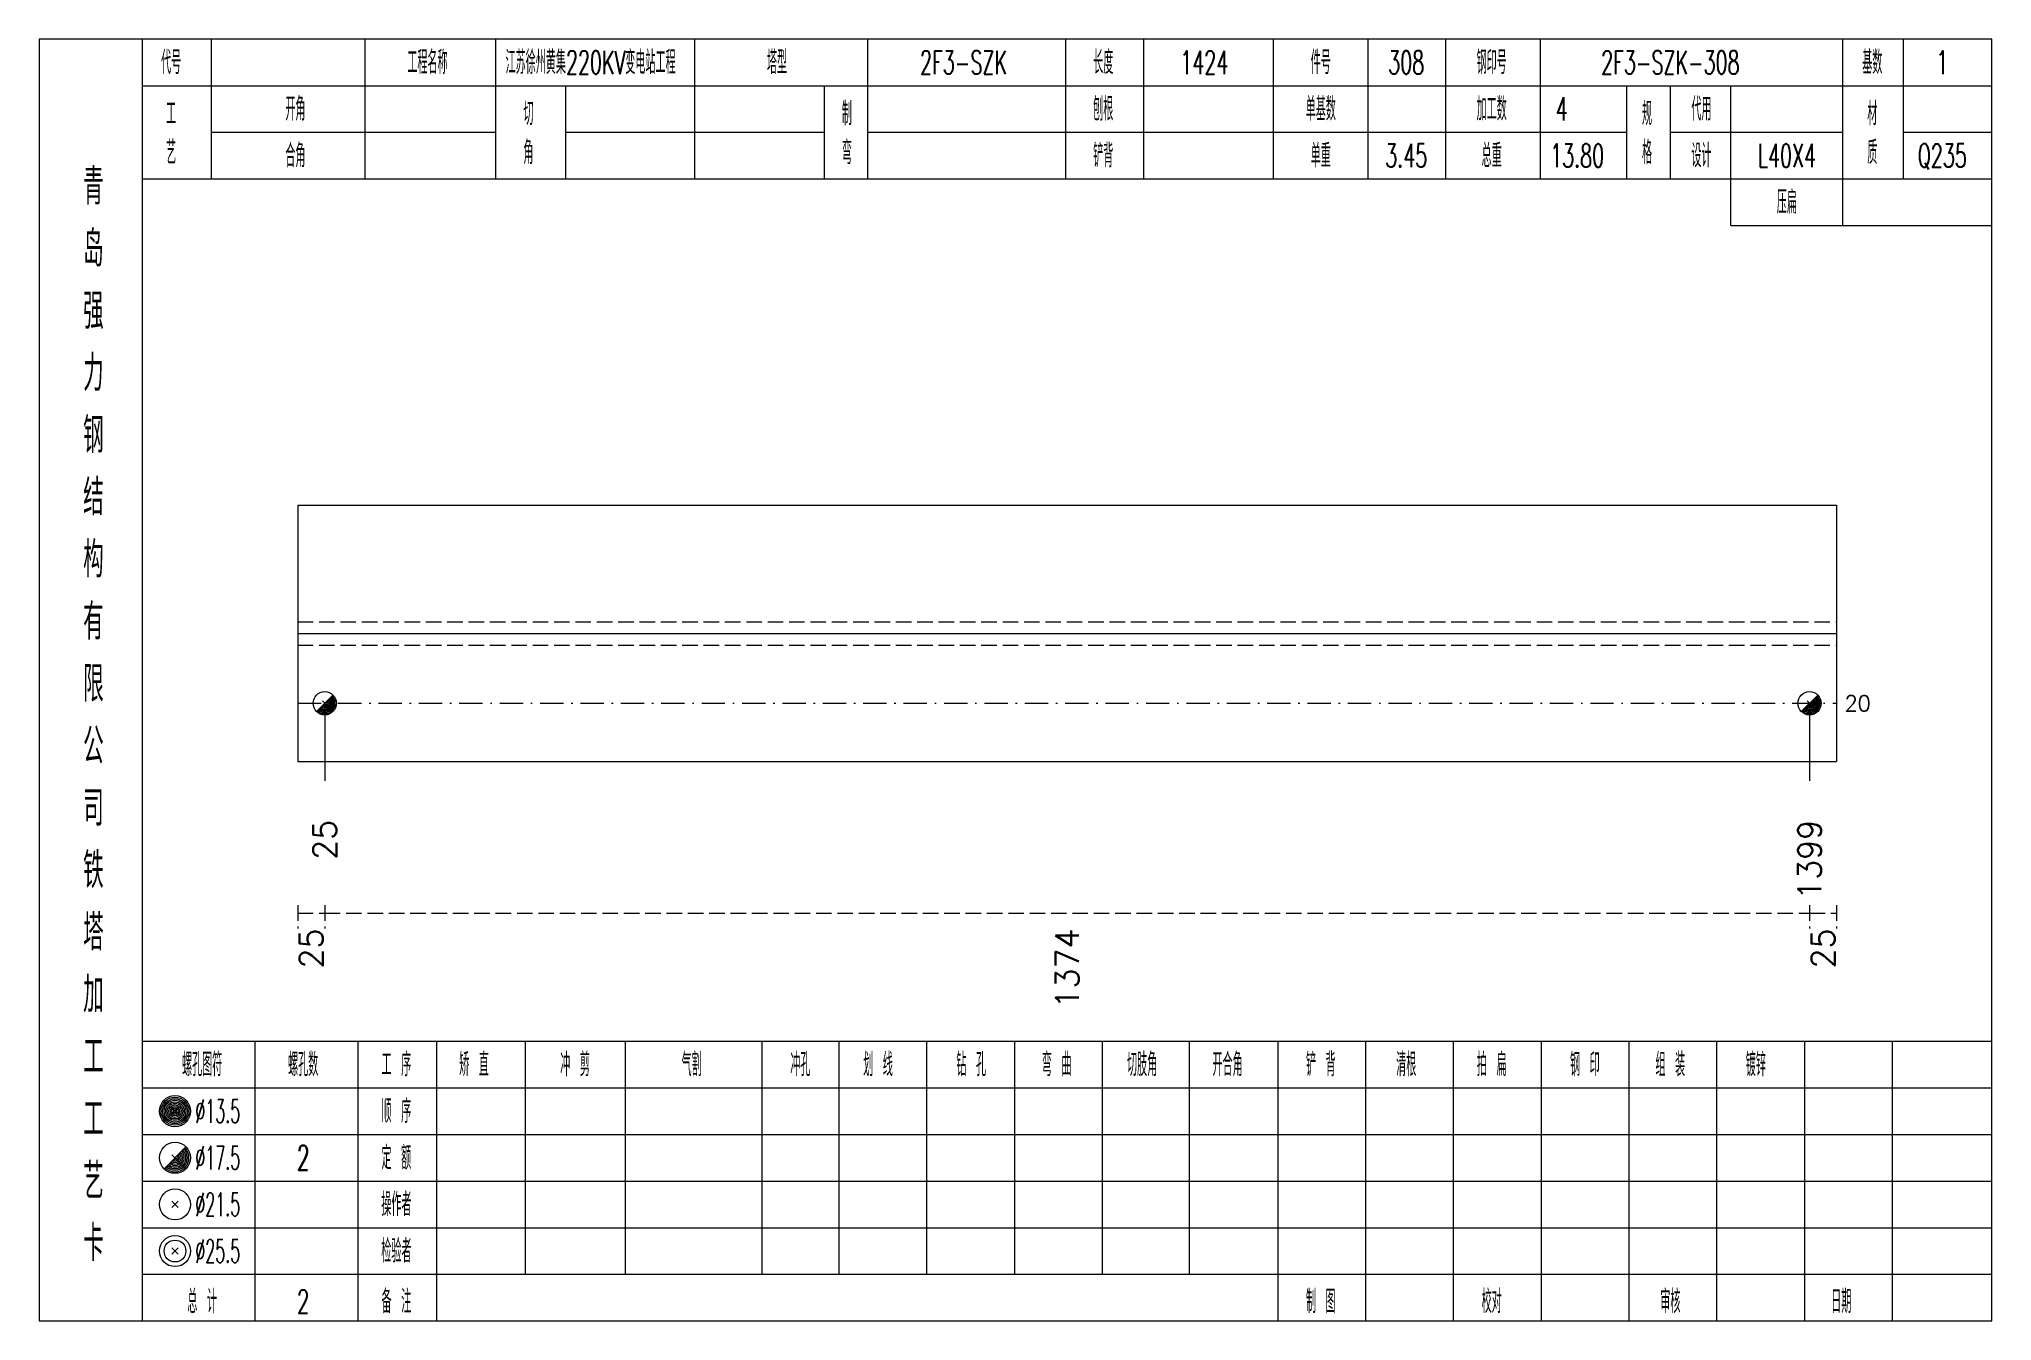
# Model space of a CAD drawing. Extents: x 0 to 4623, y -1159 to 4890.
# Drawn here: x 4359.6 to 4611, y 3375 to 3540 of the extents above; entities that cross this region are included whole.
import ezdxf
from ezdxf.enums import TextEntityAlignment as Align

# ---------------------------------------------------------------- set-up
doc = ezdxf.new("R2010")
doc.units = 0
doc.header["$MEASUREMENT"] = 0
doc.linetypes.add('一点画线', pattern=[5.2, 3, -1, 0.2, -1])
doc.linetypes.add('虚线', pattern=[2.75, 2, -0.75])
doc.layers.get('0').update_dxf_attribs({"linetype": 'CONTINUOUS', "lineweight": 25})
for name, color, linetype, lineweight in [('1', 7, 'CONTINUOUS', 25), ('4', 7, 'CONTINUOUS', 25), ('5', 7, 'CONTINUOUS', 25)]:
    doc.layers.add(name, color=color, linetype=linetype, lineweight=lineweight)
doc.styles.get("Standard").update_dxf_attribs({"font": 'simplex.shx', "width": 0.7, "height": 3, "bigfont": 'gbhzfs.shx'})

msp = doc.modelspace()

# ---------------------------------------------------------------- texts
at = {"color": 7, "linetype": 'Continuous', "lineweight": 13}
msp.add_text('20', height=2, dxfattribs=at).set_placement((4592, 3454.5), align=Align.MIDDLE_LEFT)
at = {"color": 8, "linetype": 'Continuous', "lineweight": 9}
for s, p in [('25', (4394.639, 3425.5)), ('1374', (4491.95, 3425.5)), ('25', (4589.261, 3425.5))]:
    msp.add_text(s, height=3, rotation=90, dxfattribs=at).set_placement(p, align=Align.MIDDLE_RIGHT)
at = {"layer": '1', "color": 7, "linetype": 'Continuous', "lineweight": 13}
for s, p in [('25', (4396.378, 3439.5)), ('1399', (4587.522, 3439.5))]:
    msp.add_text(s, height=3, rotation=90, dxfattribs=at).set_placement(p, align=Align.MIDDLE_RIGHT)
at = {"layer": '4', "color": 1, "linetype": 'Continuous', "lineweight": 13}
for s, height, width, p in [('代号', 3, 0.6, (4376.6, 3537)), ('工程名称', 3, 0.6, (4409.6, 3537)), ('江苏徐州黄集220KV变电站工程', 3, 0.6, (4430.6, 3537)), ('塔型', 3, 0.6, (4454.6, 3537)), ('2F3-SZK', 3, 0.6, (4478.6, 3537)), ('长度', 3, 0.6, (4496.6, 3537)), ('1424', 3, 0.6, (4509.6, 3537)), ('件号', 3, 0.6, (4524.6, 3537)), ('308', 3, 0.6, (4535.6, 3537)), ('钢印号', 3, 0.6, (4546.6, 3537)), ('2F3-SZK-308', 3, 0.6, (4569.6, 3537)), ('基数', 3, 0.6, (4595.6, 3537)), ('1', 3, 0.6, (4604.6, 3537)), ('开角', 3, 0.6, (4392.6, 3531)), ('制', 3, 0.6, (4463.6, 3530.4)), ('刨根', 3, 0.6, (4496.6, 3531)), ('单基数', 3, 0.6, (4524.6, 3531)), ('加工数', 3, 0.6, (4546.6, 3531)), ('4', 3, 0.6, (4555.6, 3531)), ('规', 3, 0.6, (4566.6, 3530.4)), ('代用', 3, 0.6, (4573.6, 3531)), ('材', 3, 0.6, (4595.6, 3530.4)), ('工', 3, 0.6, (4376.6, 3530.4)), ('切', 3, 0.6, (4422.6, 3530.4)), ('艺', 3, 0.6, (4376.6, 3525.4)), ('角', 3, 0.6, (4422.6, 3525.4)), ('弯', 3, 0.6, (4463.6, 3525.4)), ('格', 3, 0.6, (4566.6, 3525.4)), ('质', 3, 0.6, (4595.6, 3525.4)), ('合角', 3, 0.6, (4392.6, 3525)), ('铲背', 3, 0.6, (4496.6, 3525)), ('单重', 3, 0.6, (4524.6, 3525)), ('3.45', 3, 0.6, (4535.6, 3525)), ('总重', 3, 0.6, (4546.6, 3525)), ('13.80', 3, 0.6, (4557.6, 3525)), ('设计', 3, 0.6, (4573.6, 3525)), ('L40X4', 3, 0.6, (4584.6, 3525)), ('Q235', 3, 0.6, (4604.6, 3525)), ('青', 4.6, 0.8, (4366.6, 3521)), ('压扁', 3, 0.6, (4584.6, 3519)), ('岛', 4.6, 0.8, (4366.6, 3513)), ('强', 4.6, 0.8, (4366.6, 3505)), ('力', 4.6, 0.8, (4366.6, 3497)), ('钢', 4.6, 0.8, (4366.6, 3489)), ('结', 4.6, 0.8, (4366.6, 3481)), ('构', 4.6, 0.8, (4366.6, 3473)), ('有', 4.6, 0.8, (4366.6, 3465)), ('限', 4.6, 0.8, (4366.6, 3457)), ('公', 4.6, 0.8, (4366.6, 3449)), ('司', 4.6, 0.8, (4366.6, 3441)), ('铁', 4.6, 0.8, (4366.6, 3433)), ('塔', 4.6, 0.8, (4366.6, 3425)), ('加', 4.6, 0.8, (4366.6, 3417)), ('工', 4.6, 0.8, (4366.6, 3409)), ('螺孔图符', 3, 0.6, (4380.6, 3408)), ('螺孔数', 3, 0.6, (4393.6, 3408)), ('工 序', 3, 0.6, (4405.6, 3408)), ('矫 直', 3, 0.6, (4415.6, 3408)), ('冲 剪', 3, 0.6, (4428.6, 3408)), ('气割', 3, 0.6, (4443.6, 3408)), ('冲孔', 3, 0.6, (4457.6, 3408)), ('划 线', 3, 0.6, (4467.6, 3408)), ('钻 孔', 3, 0.6, (4479.6, 3408)), ('弯 曲', 3, 0.6, (4490.6, 3408)), ('切肢角', 3, 0.6, (4501.6, 3408)), ('开合角', 3, 0.6, (4512.6, 3408)), ('铲 背', 3, 0.6, (4524.6, 3408)), ('清根', 3, 0.6, (4535.6, 3408)), ('拍 扁', 3, 0.6, (4546.6, 3408)), ('钢 印', 3, 0.6, (4558.6, 3408)), ('组 装', 3, 0.6, (4569.6, 3408)), ('镀锌', 3, 0.6, (4580.6, 3408)), ('工', 4.6, 0.8, (4366.6, 3401)), ('%%C13.5', 3, 0.5, (4382.6, 3402)), ('顺 序', 3, 0.6, (4405.6, 3402)), ('%%C17.5', 3, 0.5, (4382.6, 3396)), ('2', 3.2, 0.6, (4393.6, 3396)), ('定 额', 3, 0.6, (4405.6, 3396)), ('艺', 4.6, 0.8, (4366.6, 3393)), ('%%C21.5', 3, 0.5, (4382.6, 3390)), ('操作者', 3, 0.6, (4405.6, 3390)), ('卡', 4.6, 0.8, (4366.6, 3385)), ('%%C25.5', 3, 0.5, (4382.6, 3384)), ('检验者', 3, 0.6, (4405.6, 3384)), ('总 计', 3, 0.6, (4380.6, 3377.5)), ('2', 3, 0.6, (4393.6, 3377.5)), ('备 注', 3, 0.6, (4405.6, 3377.5)), ('制 图', 3, 0.6, (4524.6, 3377.5)), ('校对', 3, 0.6, (4546.6, 3377.5)), ('审核', 3, 0.6, (4569.6, 3377.5)), ('日期', 3, 0.6, (4591.6, 3377.5))]:
    msp.add_text(s, height=height, dxfattribs=dict(at, width=width)).set_placement(p, align=Align.MIDDLE_CENTER)

# ---------------------------------------------------------------- blocks, each defined once
blk = doc.blocks.new('孔17.5')
at = {"layer": '5', "color": 7, "linetype": 'Continuous', "lineweight": 13}
for p, q in [((-0.707, -0.707), (0.707, 0.707)), ((-0.2, 0.2), (0.2, -0.2))]:
    blk.add_line(p, q, dxfattribs=at)
blk.add_circle((0, 0), 1, dxfattribs=at)
for radius in [0.9, 0.8, 0.7, 0.6, 0.5, 0.4, 0.3, 0.2, 0.1]:
    blk.add_arc((0, 0), radius, 225, 45, dxfattribs=at)

# ---------------------------------------------------------------- linework, layer by layer
at = {"color": 7, "linetype": 'Continuous', "lineweight": 18}
for p, q in [((4392.9, 3480), (4392.9, 3447)), ((4392.9, 3480), (4591, 3480)), ((4591, 3480), (4591, 3447)), ((4392.9, 3463.5), (4591, 3463.5))]:
    msp.add_line(p, q, dxfattribs=at)
at = {"color": 1, "linetype": '虚线', "lineweight": 18}
for p, q in [((4392.9, 3465), (4591, 3465)), ((4392.9, 3462), (4591, 3462))]:
    msp.add_line(p, q, dxfattribs=at)
at = {"color": 3, "linetype": '一点画线', "lineweight": 13}
msp.add_line((4392.9, 3454.5), (4591, 3454.5), dxfattribs=at)
at = {"color": 7, "linetype": 'Continuous', "lineweight": 13}
for p, q in [((4396.378, 3454.5), (4396.378, 3444.5)), ((4587.522, 3454.5), (4587.522, 3444.5))]:
    msp.add_line(p, q, dxfattribs=at)
at = {"color": 8, "linetype": '虚线', "lineweight": 9}
for p, q in [((4392.9, 3428.5), (4392.9, 3425.5)), ((4392.9, 3427.5), (4396.378, 3427.5)), ((4396.378, 3428.5), (4396.378, 3425.5)), ((4396.378, 3428.5), (4396.378, 3425.5)), ((4396.378, 3427.5), (4587.522, 3427.5)), ((4587.522, 3428.5), (4587.522, 3425.5)), ((4587.522, 3428.5), (4587.522, 3425.5)), ((4587.522, 3427.5), (4591, 3427.5)), ((4591, 3428.5), (4591, 3425.5))]:
    msp.add_line(p, q, dxfattribs=at)
at = {"layer": '1', "color": 7, "linetype": 'Continuous', "lineweight": 18}
msp.add_line((4392.9, 3447), (4591, 3447), dxfattribs=at)
at = {"layer": '4', "color": 1, "linetype": 'Continuous', "lineweight": 18}
for p, q in [((4372.9, 3375), (4372.9, 3540)), ((4381.8, 3522), (4381.8, 3540)), ((4401.6, 3522), (4401.6, 3540)), ((4418.4, 3522), (4418.4, 3540)), ((4444, 3522), (4444, 3540)), ((4466.3, 3522), (4466.3, 3540)), ((4491.8, 3522), (4491.8, 3540)), ((4501.8, 3522), (4501.8, 3540)), ((4518.5, 3522), (4518.5, 3540)), ((4530.7, 3522), (4530.7, 3540)), ((4540.7, 3522), (4540.7, 3540)), ((4552.9, 3522), (4552.9, 3540)), ((4591.8, 3516), (4591.8, 3540)), ((4599.6, 3522), (4599.6, 3540)), ((4372.9, 3534), (4611, 3534)), ((4427.4, 3522), (4427.4, 3534)), ((4460.7, 3522), (4460.7, 3534)), ((4564, 3522), (4564, 3534)), ((4569.6, 3522), (4569.6, 3534)), ((4577.4, 3516), (4577.4, 3534)), ((4381.8, 3528), (4418.4, 3528)), ((4427.4, 3528), (4460.7, 3528)), ((4466.3, 3528), (4564, 3528)), ((4569.6, 3528), (4591.8, 3528)), ((4599.6, 3528), (4611, 3528)), ((4372.9, 3522), (4611, 3522)), ((4577.4, 3516), (4611, 3516)), ((4372.9, 3411), (4611, 3411)), ((4387.4, 3375), (4387.4, 3411)), ((4400.7, 3375), (4400.7, 3411)), ((4410.8, 3375), (4410.8, 3411)), ((4422.2, 3381), (4422.2, 3411)), ((4435.1, 3381), (4435.1, 3411)), ((4452.7, 3381), (4452.7, 3411)), ((4462.6, 3381), (4462.6, 3411)), ((4473.9, 3381), (4473.9, 3411)), ((4485.2, 3381), (4485.2, 3411)), ((4496.5, 3381), (4496.5, 3411)), ((4507.7, 3381), (4507.7, 3411)), ((4519.1, 3381), (4519.1, 3411)), ((4530.4, 3381), (4530.4, 3411)), ((4541.7, 3381), (4541.7, 3411)), ((4553, 3381), (4553, 3411)), ((4564.3, 3381), (4564.3, 3411)), ((4575.6, 3381), (4575.6, 3411)), ((4586.9, 3381), (4586.9, 3411)), ((4598.2, 3381), (4598.2, 3411)), ((4372.9, 3405), (4611, 3405)), ((4372.9, 3399), (4611, 3399)), ((4372.9, 3393), (4611, 3393)), ((4372.9, 3387), (4611, 3387)), ((4372.9, 3381), (4611, 3381)), ((4519.1, 3375), (4519.1, 3381)), ((4530.4, 3375), (4530.4, 3381)), ((4541.7, 3375), (4541.7, 3381)), ((4553, 3375), (4553, 3381)), ((4564.3, 3375), (4564.3, 3381)), ((4575.6, 3375), (4575.6, 3381)), ((4586.9, 3375), (4586.9, 3381)), ((4598.2, 3375), (4598.2, 3381))]:
    msp.add_line(p, q, dxfattribs=at)
at = {"layer": '4', "color": 7, "linetype": 'Continuous', "lineweight": 13}
for p, q in [((4376.9, 3401.8), (4377.3, 3402.2)), ((4377.3, 3401.8), (4376.9, 3402.2)), ((4375.686, 3394.586), (4378.514, 3397.414)), ((4376.7, 3396.4), (4377.5, 3395.6)), ((4376.7, 3389.6), (4377.5, 3390.4)), ((4376.7, 3390.4), (4377.5, 3389.6)), ((4376.7, 3383.6), (4377.5, 3384.4)), ((4376.7, 3384.4), (4377.5, 3383.6))]:
    msp.add_line(p, q, dxfattribs=at)
at = {"layer": '4', "color": 1, "linetype": 'Continuous', "lineweight": 18}
msp.add_lwpolyline([(4359.6, 3540), (4359.6, 3375), (4611, 3375), (4611, 3540)], close=True, dxfattribs=at)
at = {"layer": '4', "color": 7, "linetype": 'Continuous', "lineweight": 13}
for centre, radius in [((4377.1, 3402), 2), ((4377.1, 3402), 1.8), ((4377.1, 3402), 1.6), ((4377.1, 3402), 1.4), ((4377.1, 3402), 1.2), ((4377.1, 3402), 1), ((4377.1, 3402), 0.8), ((4377.1, 3402), 0.6), ((4377.1, 3402), 0.4), ((4377.1, 3402), 0.2), ((4377.1, 3396), 2), ((4377.1, 3390), 2), ((4377.1, 3384), 2), ((4377.1, 3384), 1.4)]:
    msp.add_circle(centre, radius, dxfattribs=at)
for radius in [1.8, 1.6, 1.4, 1.2, 1, 0.8, 0.6, 0.4, 0.2]:
    msp.add_arc((4377.1, 3396), radius, 225, 45, dxfattribs=at)

# ---------------------------------------------------------------- block references
at = {"layer": '1', "color": 7, "linetype": 'Continuous', "lineweight": 13, "xscale": 1.5, "yscale": 1.5, "zscale": 1.5}
for p in [(4396.378, 3454.5), (4587.522, 3454.5)]:
    msp.add_blockref('孔17.5', p, dxfattribs=at)

msp.set_redraw_order([(e.dxf.handle, doc.entitydb.next_handle()) for e in msp.query("TEXT MTEXT ATTDEF DIMENSION ARC_DIMENSION")])  # texts and dimensions are drawn at this point

doc.saveas('drawing.dxf')
